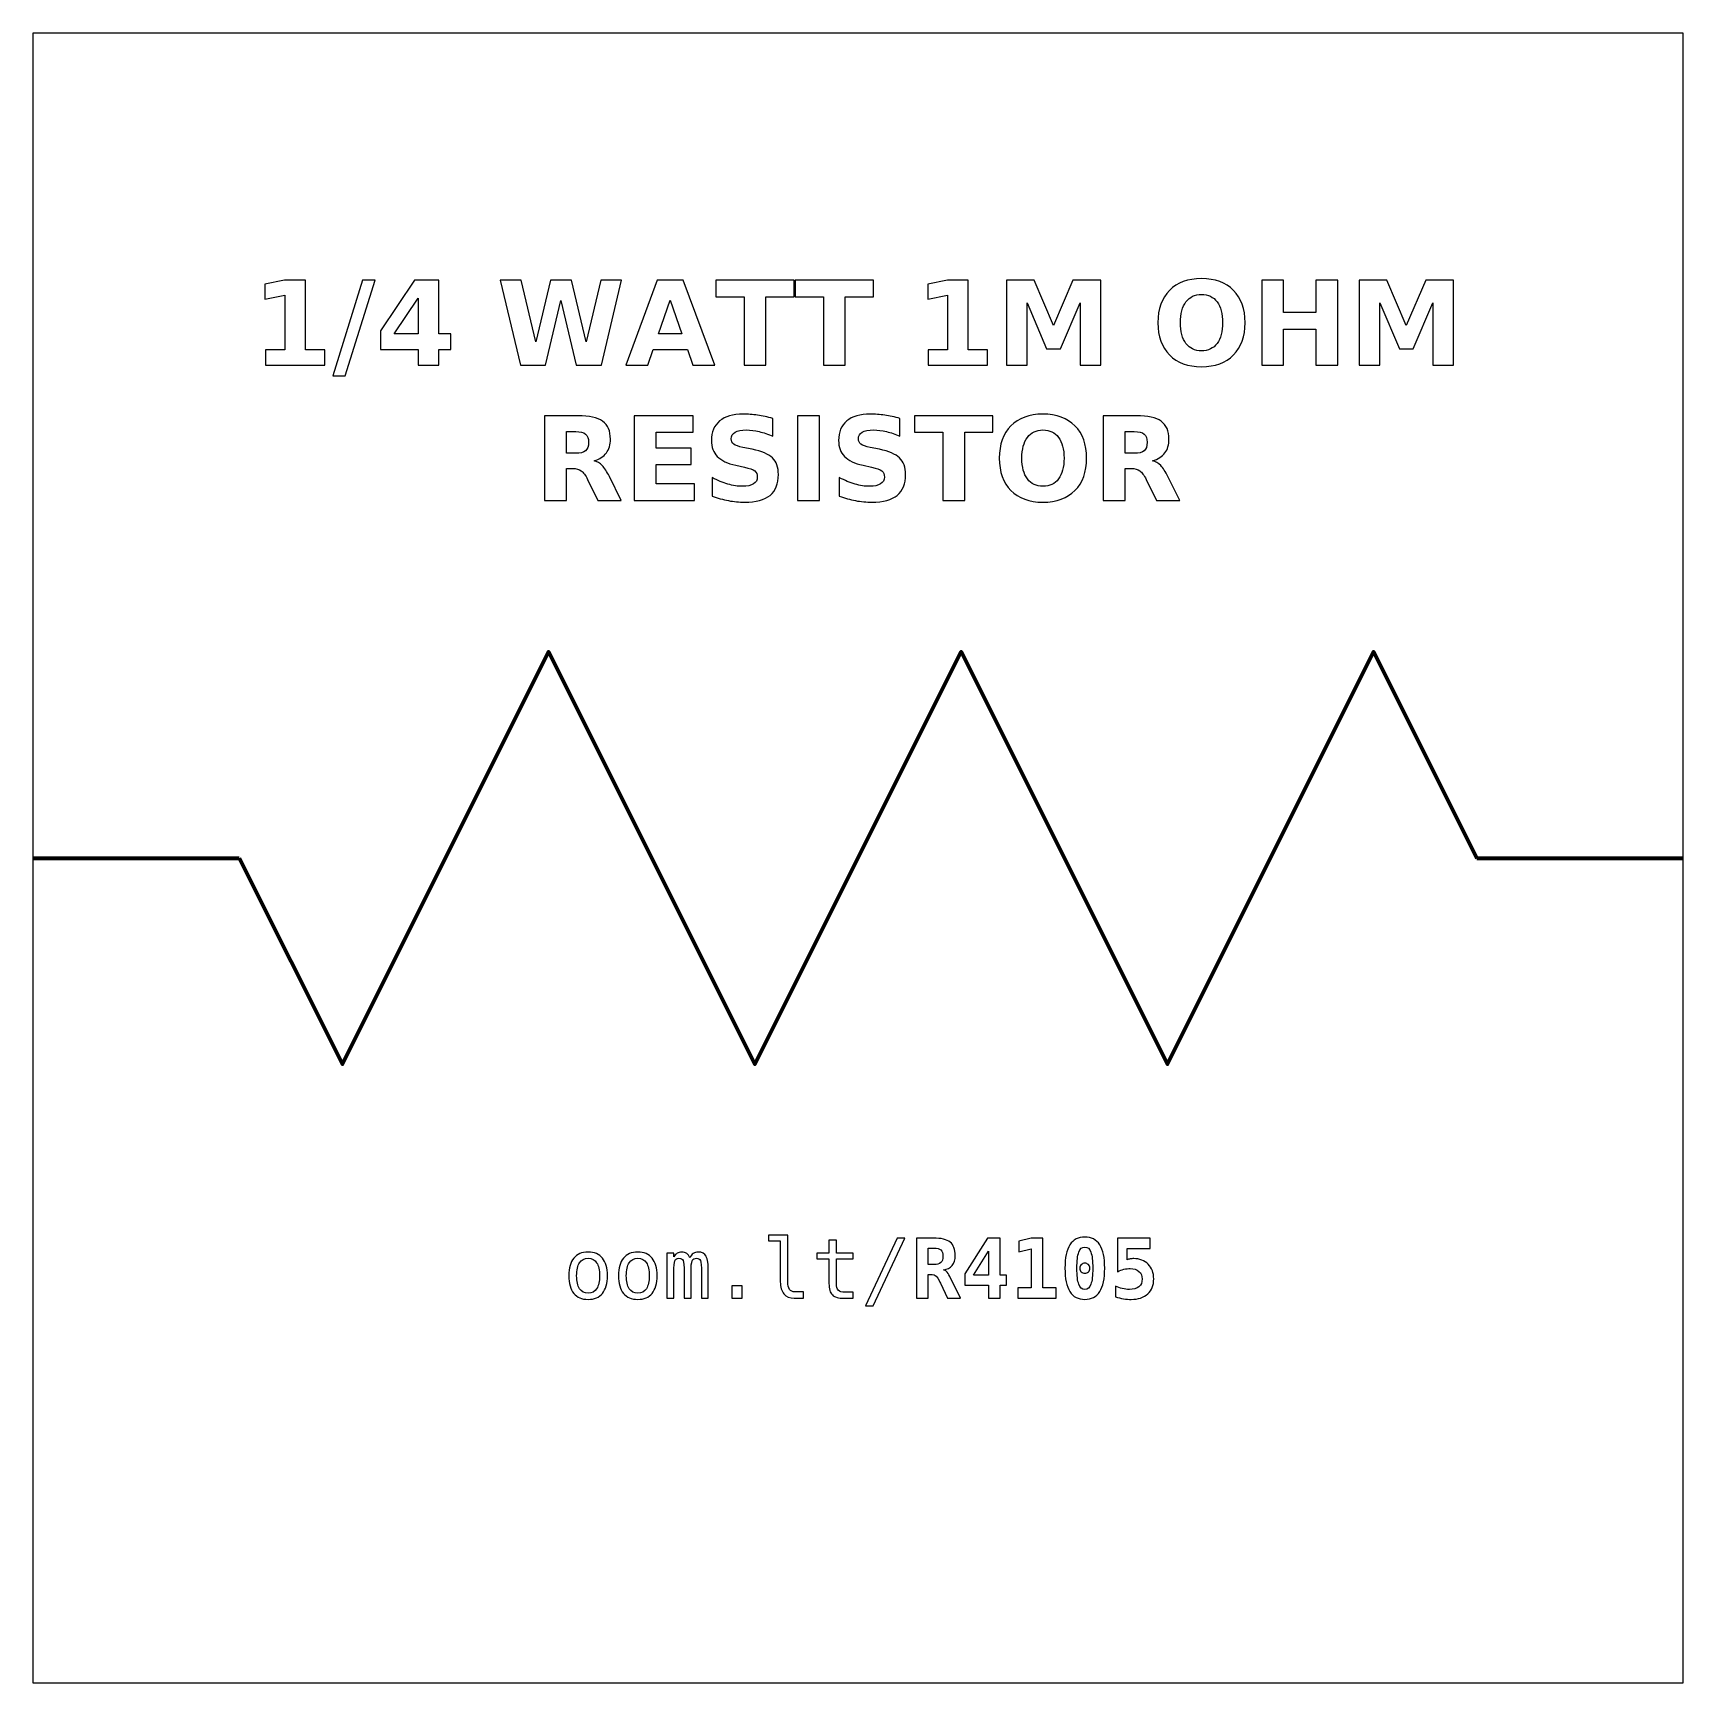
# Model space of a CAD drawing. Header units: centimetres. Extents: x -11.5 to -9.5, y -15.85 to -13.85.
import ezdxf

# ---------------------------------------------------------------- set-up
doc = ezdxf.new("R2010")
doc.units = ezdxf.units.CM
doc.header["$MEASUREMENT"] = 0
doc.layers.add('Layer 1', color=7, linetype='Continuous')

msp = doc.modelspace()

# ---------------------------------------------------------------- linework, layer by layer
at = {"layer": 'Layer 1', "color": 7}
msp.add_lwpolyline([(-11.5, -15.85), (-9.5, -15.85), (-9.5, -13.85), (-11.5, -13.85), (-11.5, -15.85)], close=True, dxfattribs=at)
at = {"layer": 'Layer 1', "color": 250}
for points, knots in [([(-11.21837, -14.23414), (-11.21837, -14.23414), (-11.19494, -14.23414), (-11.19494, -14.23414), (-11.19494, -14.23414), (-11.19494, -14.23414), (-11.19494, -14.16765), (-11.19494, -14.16765), (-11.19494, -14.16765), (-11.19494, -14.16765), (-11.21898, -14.17262), (-11.21898, -14.17262), (-11.21898, -14.17262), (-11.21898, -14.17262), (-11.21898, -14.15455), (-11.21898, -14.15455), (-11.21898, -14.15455), (-11.21898, -14.15455), (-11.19508, -14.14959), (-11.19508, -14.14959), (-11.19508, -14.14959), (-11.19508, -14.14959), (-11.16987, -14.14959), (-11.16987, -14.14959), (-11.16987, -14.14959), (-11.16987, -14.14959), (-11.16987, -14.23414), (-11.16987, -14.23414), (-11.16987, -14.23414), (-11.16987, -14.23414), (-11.14645, -14.23414), (-11.14645, -14.23414), (-11.14645, -14.23414), (-11.14645, -14.23414), (-11.14645, -14.25246), (-11.14645, -14.25246), (-11.14645, -14.25246), (-11.14645, -14.25246), (-11.21837, -14.25246), (-11.21837, -14.25246), (-11.21837, -14.25246), (-11.21837, -14.25246), (-11.21837, -14.23414), (-11.21837, -14.23414)], [0, 0, 0, 0, 0.0909091, 0.0909091, 0.0909091, 0.0909091, 0.1818182, 0.1818182, 0.1818182, 0.1818182, 0.2727273, 0.2727273, 0.2727273, 0.2727273, 0.3636364, 0.3636364, 0.3636364, 0.3636364, 0.4545455, 0.4545455, 0.4545455, 0.4545455, 0.5454545, 0.5454545, 0.5454545, 0.5454545, 0.6363636, 0.6363636, 0.6363636, 0.6363636, 0.7272727, 0.7272727, 0.7272727, 0.7272727, 0.8181818, 0.8181818, 0.8181818, 0.8181818, 0.9090909, 0.9090909, 0.9090909, 0.9090909, 1, 1, 1, 1]), ([(-11.10047, -14.14959), (-11.10047, -14.14959), (-11.08518, -14.14959), (-11.08518, -14.14959), (-11.08518, -14.14959), (-11.08518, -14.14959), (-11.12149, -14.26556), (-11.12149, -14.26556), (-11.12149, -14.26556), (-11.12149, -14.26556), (-11.13671, -14.26556), (-11.13671, -14.26556), (-11.13671, -14.26556), (-11.13671, -14.26556), (-11.10047, -14.14959), (-11.10047, -14.14959)], [0, 0, 0, 0, 0.25, 0.25, 0.25, 0.25, 0.5, 0.5, 0.5, 0.5, 0.75, 0.75, 0.75, 0.75, 1, 1, 1, 1]), ([(-11.03763, -14.14959), (-11.03763, -14.14959), (-11.00813, -14.14959), (-11.00813, -14.14959), (-11.00813, -14.14959), (-11.00813, -14.14959), (-11.00813, -14.2145), (-11.00813, -14.2145), (-11.00813, -14.2145), (-11.00813, -14.2145), (-10.99346, -14.2145), (-10.99346, -14.2145), (-10.99346, -14.2145), (-10.99346, -14.2145), (-10.99346, -14.23372), (-10.99346, -14.23372), (-10.99346, -14.23372), (-10.99346, -14.23372), (-11.00813, -14.23372), (-11.00813, -14.23372), (-11.00813, -14.23372), (-11.00813, -14.23372), (-11.00813, -14.25246), (-11.00813, -14.25246), (-11.00813, -14.25246), (-11.00813, -14.25246), (-11.0332, -14.25246), (-11.0332, -14.25246), (-11.0332, -14.25246), (-11.0332, -14.25246), (-11.0332, -14.23372), (-11.0332, -14.23372), (-11.0332, -14.23372), (-11.0332, -14.23372), (-11.07883, -14.23372), (-11.07883, -14.23372), (-11.07883, -14.23372), (-11.07883, -14.23372), (-11.07883, -14.21097), (-11.07883, -14.21097), (-11.07883, -14.21097), (-11.07883, -14.21097), (-11.03763, -14.14959), (-11.03763, -14.14959)], [0, 0, 0, 0, 0.0909091, 0.0909091, 0.0909091, 0.0909091, 0.1818182, 0.1818182, 0.1818182, 0.1818182, 0.2727273, 0.2727273, 0.2727273, 0.2727273, 0.3636364, 0.3636364, 0.3636364, 0.3636364, 0.4545455, 0.4545455, 0.4545455, 0.4545455, 0.5454545, 0.5454545, 0.5454545, 0.5454545, 0.6363636, 0.6363636, 0.6363636, 0.6363636, 0.7272727, 0.7272727, 0.7272727, 0.7272727, 0.8181818, 0.8181818, 0.8181818, 0.8181818, 0.9090909, 0.9090909, 0.9090909, 0.9090909, 1, 1, 1, 1]), ([(-10.93365, -14.14959), (-10.93365, -14.14959), (-10.90823, -14.14959), (-10.90823, -14.14959), (-10.90823, -14.14959), (-10.90823, -14.14959), (-10.89045, -14.22436), (-10.89045, -14.22436), (-10.89045, -14.22436), (-10.89045, -14.22436), (-10.87281, -14.14959), (-10.87281, -14.14959), (-10.87281, -14.14959), (-10.87281, -14.14959), (-10.84724, -14.14959), (-10.84724, -14.14959), (-10.84724, -14.14959), (-10.84724, -14.14959), (-10.82961, -14.22436), (-10.82961, -14.22436), (-10.82961, -14.22436), (-10.82961, -14.22436), (-10.81183, -14.14959), (-10.81183, -14.14959), (-10.81183, -14.14959), (-10.81183, -14.14959), (-10.78661, -14.14959), (-10.78661, -14.14959), (-10.78661, -14.14959), (-10.78661, -14.14959), (-10.81086, -14.25246), (-10.81086, -14.25246), (-10.81086, -14.25246), (-10.81086, -14.25246), (-10.84146, -14.25246), (-10.84146, -14.25246), (-10.84146, -14.25246), (-10.84146, -14.25246), (-10.86013, -14.17426), (-10.86013, -14.17426), (-10.86013, -14.17426), (-10.86013, -14.17426), (-10.87859, -14.25246), (-10.87859, -14.25246), (-10.87859, -14.25246), (-10.87859, -14.25246), (-10.90919, -14.25246), (-10.90919, -14.25246), (-10.90919, -14.25246), (-10.90919, -14.25246), (-10.93365, -14.14959), (-10.93365, -14.14959)], [0, 0, 0, 0, 0.0769231, 0.0769231, 0.0769231, 0.0769231, 0.1538462, 0.1538462, 0.1538462, 0.1538462, 0.2307692, 0.2307692, 0.2307692, 0.2307692, 0.3076923, 0.3076923, 0.3076923, 0.3076923, 0.3846154, 0.3846154, 0.3846154, 0.3846154, 0.4615385, 0.4615385, 0.4615385, 0.4615385, 0.5384615, 0.5384615, 0.5384615, 0.5384615, 0.6153846, 0.6153846, 0.6153846, 0.6153846, 0.6923077, 0.6923077, 0.6923077, 0.6923077, 0.7692308, 0.7692308, 0.7692308, 0.7692308, 0.8461538, 0.8461538, 0.8461538, 0.8461538, 0.9230769, 0.9230769, 0.9230769, 0.9230769, 1, 1, 1, 1]), ([(-10.70684, -14.23374), (-10.70684, -14.23374), (-10.74833, -14.23374), (-10.74833, -14.23374), (-10.74833, -14.23374), (-10.74833, -14.23374), (-10.75487, -14.25246), (-10.75487, -14.25246), (-10.75487, -14.25246), (-10.75487, -14.25246), (-10.78154, -14.25246), (-10.78154, -14.25246), (-10.78154, -14.25246), (-10.78154, -14.25246), (-10.74344, -14.14959), (-10.74344, -14.14959), (-10.74344, -14.14959), (-10.74344, -14.14959), (-10.71181, -14.14959), (-10.71181, -14.14959), (-10.71181, -14.14959), (-10.71181, -14.14959), (-10.67371, -14.25246), (-10.67371, -14.25246), (-10.67371, -14.25246), (-10.67371, -14.25246), (-10.70038, -14.25246), (-10.70038, -14.25246), (-10.70038, -14.25246), (-10.70038, -14.25246), (-10.70684, -14.23374), (-10.70684, -14.23374)], [0, 0, 0, 0, 0.125, 0.125, 0.125, 0.125, 0.25, 0.25, 0.25, 0.25, 0.375, 0.375, 0.375, 0.375, 0.5, 0.5, 0.5, 0.5, 0.625, 0.625, 0.625, 0.625, 0.75, 0.75, 0.75, 0.75, 0.875, 0.875, 0.875, 0.875, 1, 1, 1, 1]), ([(-10.67232, -14.14959), (-10.67232, -14.14959), (-10.57752, -14.14959), (-10.57752, -14.14959), (-10.57752, -14.14959), (-10.57752, -14.14959), (-10.57752, -14.16965), (-10.57752, -14.16965), (-10.57752, -14.16965), (-10.57752, -14.16965), (-10.61162, -14.16965), (-10.61162, -14.16965), (-10.61162, -14.16965), (-10.61162, -14.16965), (-10.61162, -14.25246), (-10.61162, -14.25246), (-10.61162, -14.25246), (-10.61162, -14.25246), (-10.63815, -14.25246), (-10.63815, -14.25246), (-10.63815, -14.25246), (-10.63815, -14.25246), (-10.63815, -14.16965), (-10.63815, -14.16965), (-10.63815, -14.16965), (-10.63815, -14.16965), (-10.67232, -14.16965), (-10.67232, -14.16965), (-10.67232, -14.16965), (-10.67232, -14.16965), (-10.67232, -14.14959), (-10.67232, -14.14959)], [0, 0, 0, 0, 0.125, 0.125, 0.125, 0.125, 0.25, 0.25, 0.25, 0.25, 0.375, 0.375, 0.375, 0.375, 0.5, 0.5, 0.5, 0.5, 0.625, 0.625, 0.625, 0.625, 0.75, 0.75, 0.75, 0.75, 0.875, 0.875, 0.875, 0.875, 1, 1, 1, 1]), ([(-10.57606, -14.14959), (-10.57606, -14.14959), (-10.48126, -14.14959), (-10.48126, -14.14959), (-10.48126, -14.14959), (-10.48126, -14.14959), (-10.48126, -14.16965), (-10.48126, -14.16965), (-10.48126, -14.16965), (-10.48126, -14.16965), (-10.51536, -14.16965), (-10.51536, -14.16965), (-10.51536, -14.16965), (-10.51536, -14.16965), (-10.51536, -14.25246), (-10.51536, -14.25246), (-10.51536, -14.25246), (-10.51536, -14.25246), (-10.54189, -14.25246), (-10.54189, -14.25246), (-10.54189, -14.25246), (-10.54189, -14.25246), (-10.54189, -14.16965), (-10.54189, -14.16965), (-10.54189, -14.16965), (-10.54189, -14.16965), (-10.57606, -14.16965), (-10.57606, -14.16965), (-10.57606, -14.16965), (-10.57606, -14.16965), (-10.57606, -14.14959), (-10.57606, -14.14959)], [0, 0, 0, 0, 0.125, 0.125, 0.125, 0.125, 0.25, 0.25, 0.25, 0.25, 0.375, 0.375, 0.375, 0.375, 0.5, 0.5, 0.5, 0.5, 0.625, 0.625, 0.625, 0.625, 0.75, 0.75, 0.75, 0.75, 0.875, 0.875, 0.875, 0.875, 1, 1, 1, 1]), ([(-10.41482, -14.23414), (-10.41482, -14.23414), (-10.39139, -14.23414), (-10.39139, -14.23414), (-10.39139, -14.23414), (-10.39139, -14.23414), (-10.39139, -14.16765), (-10.39139, -14.16765), (-10.39139, -14.16765), (-10.39139, -14.16765), (-10.41543, -14.17262), (-10.41543, -14.17262), (-10.41543, -14.17262), (-10.41543, -14.17262), (-10.41543, -14.15455), (-10.41543, -14.15455), (-10.41543, -14.15455), (-10.41543, -14.15455), (-10.39153, -14.14959), (-10.39153, -14.14959), (-10.39153, -14.14959), (-10.39153, -14.14959), (-10.36632, -14.14959), (-10.36632, -14.14959), (-10.36632, -14.14959), (-10.36632, -14.14959), (-10.36632, -14.23414), (-10.36632, -14.23414), (-10.36632, -14.23414), (-10.36632, -14.23414), (-10.3429, -14.23414), (-10.3429, -14.23414), (-10.3429, -14.23414), (-10.3429, -14.23414), (-10.3429, -14.25246), (-10.3429, -14.25246), (-10.3429, -14.25246), (-10.3429, -14.25246), (-10.41482, -14.25246), (-10.41482, -14.25246), (-10.41482, -14.25246), (-10.41482, -14.25246), (-10.41482, -14.23414), (-10.41482, -14.23414)], [0, 0, 0, 0, 0.0909091, 0.0909091, 0.0909091, 0.0909091, 0.1818182, 0.1818182, 0.1818182, 0.1818182, 0.2727273, 0.2727273, 0.2727273, 0.2727273, 0.3636364, 0.3636364, 0.3636364, 0.3636364, 0.4545455, 0.4545455, 0.4545455, 0.4545455, 0.5454545, 0.5454545, 0.5454545, 0.5454545, 0.6363636, 0.6363636, 0.6363636, 0.6363636, 0.7272727, 0.7272727, 0.7272727, 0.7272727, 0.8181818, 0.8181818, 0.8181818, 0.8181818, 0.9090909, 0.9090909, 0.9090909, 0.9090909, 1, 1, 1, 1]), ([(-10.3202, -14.14959), (-10.3202, -14.14959), (-10.28645, -14.14959), (-10.28645, -14.14959), (-10.28645, -14.14959), (-10.28645, -14.14959), (-10.263, -14.20465), (-10.263, -14.20465), (-10.263, -14.20465), (-10.263, -14.20465), (-10.23944, -14.14959), (-10.23944, -14.14959), (-10.23944, -14.14959), (-10.23944, -14.14959), (-10.20576, -14.14959), (-10.20576, -14.14959), (-10.20576, -14.14959), (-10.20576, -14.14959), (-10.20576, -14.25246), (-10.20576, -14.25246), (-10.20576, -14.25246), (-10.20576, -14.25246), (-10.23083, -14.25246), (-10.23083, -14.25246), (-10.23083, -14.25246), (-10.23083, -14.25246), (-10.23083, -14.17722), (-10.23083, -14.17722), (-10.23083, -14.17722), (-10.23083, -14.17722), (-10.25454, -14.23268), (-10.25454, -14.23268), (-10.25454, -14.23268), (-10.25454, -14.23268), (-10.27135, -14.23268), (-10.27135, -14.23268), (-10.27135, -14.23268), (-10.27135, -14.23268), (-10.29506, -14.17722), (-10.29506, -14.17722), (-10.29506, -14.17722), (-10.29506, -14.17722), (-10.29506, -14.25246), (-10.29506, -14.25246), (-10.29506, -14.25246), (-10.29506, -14.25246), (-10.3202, -14.25246), (-10.3202, -14.25246), (-10.3202, -14.25246), (-10.3202, -14.25246), (-10.3202, -14.14959), (-10.3202, -14.14959)], [0, 0, 0, 0, 0.0769231, 0.0769231, 0.0769231, 0.0769231, 0.1538462, 0.1538462, 0.1538462, 0.1538462, 0.2307692, 0.2307692, 0.2307692, 0.2307692, 0.3076923, 0.3076923, 0.3076923, 0.3076923, 0.3846154, 0.3846154, 0.3846154, 0.3846154, 0.4615385, 0.4615385, 0.4615385, 0.4615385, 0.5384615, 0.5384615, 0.5384615, 0.5384615, 0.6153846, 0.6153846, 0.6153846, 0.6153846, 0.6923077, 0.6923077, 0.6923077, 0.6923077, 0.7692308, 0.7692308, 0.7692308, 0.7692308, 0.8461538, 0.8461538, 0.8461538, 0.8461538, 0.9230769, 0.9230769, 0.9230769, 0.9230769, 1, 1, 1, 1]), ([(-10.08365, -14.14773), (-10.06712, -14.14773), (-10.05416, -14.15246), (-10.0448, -14.16194), (-10.0448, -14.16194), (-10.03542, -14.17139), (-10.03074, -14.18444), (-10.03074, -14.20112), (-10.03074, -14.20112), (-10.03074, -14.21775), (-10.03542, -14.2308), (-10.0448, -14.24025), (-10.0448, -14.24025), (-10.05416, -14.24973), (-10.06712, -14.25446), (-10.08365, -14.25446), (-10.08365, -14.25446), (-10.10014, -14.25446), (-10.11307, -14.24973), (-10.12248, -14.24025), (-10.12248, -14.24025), (-10.13186, -14.2308), (-10.13657, -14.21775), (-10.13657, -14.20112), (-10.13657, -14.20112), (-10.13657, -14.18444), (-10.13186, -14.17139), (-10.12248, -14.16194), (-10.12248, -14.16194), (-10.11307, -14.15246), (-10.10014, -14.14773), (-10.08365, -14.14773)], [0, 0, 0, 0, 0.125, 0.125, 0.125, 0.125, 0.25, 0.25, 0.25, 0.25, 0.375, 0.375, 0.375, 0.375, 0.5, 0.5, 0.5, 0.5, 0.625, 0.625, 0.625, 0.625, 0.75, 0.75, 0.75, 0.75, 0.875, 0.875, 0.875, 0.875, 1, 1, 1, 1]), ([(-10.01067, -14.14959), (-10.01067, -14.14959), (-9.98414, -14.14959), (-9.98414, -14.14959), (-9.98414, -14.14959), (-9.98414, -14.14959), (-9.98414, -14.1888), (-9.98414, -14.1888), (-9.98414, -14.1888), (-9.98414, -14.1888), (-9.94501, -14.1888), (-9.94501, -14.1888), (-9.94501, -14.1888), (-9.94501, -14.1888), (-9.94501, -14.14959), (-9.94501, -14.14959), (-9.94501, -14.14959), (-9.94501, -14.14959), (-9.91848, -14.14959), (-9.91848, -14.14959), (-9.91848, -14.14959), (-9.91848, -14.14959), (-9.91848, -14.25246), (-9.91848, -14.25246), (-9.91848, -14.25246), (-9.91848, -14.25246), (-9.94501, -14.25246), (-9.94501, -14.25246), (-9.94501, -14.25246), (-9.94501, -14.25246), (-9.94501, -14.20886), (-9.94501, -14.20886), (-9.94501, -14.20886), (-9.94501, -14.20886), (-9.98414, -14.20886), (-9.98414, -14.20886), (-9.98414, -14.20886), (-9.98414, -14.20886), (-9.98414, -14.25246), (-9.98414, -14.25246), (-9.98414, -14.25246), (-9.98414, -14.25246), (-10.01067, -14.25246), (-10.01067, -14.25246), (-10.01067, -14.25246), (-10.01067, -14.25246), (-10.01067, -14.14959), (-10.01067, -14.14959)], [0, 0, 0, 0, 0.0833333, 0.0833333, 0.0833333, 0.0833333, 0.1666667, 0.1666667, 0.1666667, 0.1666667, 0.25, 0.25, 0.25, 0.25, 0.3333333, 0.3333333, 0.3333333, 0.3333333, 0.4166667, 0.4166667, 0.4166667, 0.4166667, 0.5, 0.5, 0.5, 0.5, 0.5833333, 0.5833333, 0.5833333, 0.5833333, 0.6666667, 0.6666667, 0.6666667, 0.6666667, 0.75, 0.75, 0.75, 0.75, 0.8333333, 0.8333333, 0.8333333, 0.8333333, 0.9166667, 0.9166667, 0.9166667, 0.9166667, 1, 1, 1, 1]), ([(-9.89258, -14.14959), (-9.89258, -14.14959), (-9.85883, -14.14959), (-9.85883, -14.14959), (-9.85883, -14.14959), (-9.85883, -14.14959), (-9.83538, -14.20465), (-9.83538, -14.20465), (-9.83538, -14.20465), (-9.83538, -14.20465), (-9.81182, -14.14959), (-9.81182, -14.14959), (-9.81182, -14.14959), (-9.81182, -14.14959), (-9.77814, -14.14959), (-9.77814, -14.14959), (-9.77814, -14.14959), (-9.77814, -14.14959), (-9.77814, -14.25246), (-9.77814, -14.25246), (-9.77814, -14.25246), (-9.77814, -14.25246), (-9.80321, -14.25246), (-9.80321, -14.25246), (-9.80321, -14.25246), (-9.80321, -14.25246), (-9.80321, -14.17722), (-9.80321, -14.17722), (-9.80321, -14.17722), (-9.80321, -14.17722), (-9.82692, -14.23268), (-9.82692, -14.23268), (-9.82692, -14.23268), (-9.82692, -14.23268), (-9.84373, -14.23268), (-9.84373, -14.23268), (-9.84373, -14.23268), (-9.84373, -14.23268), (-9.86744, -14.17722), (-9.86744, -14.17722), (-9.86744, -14.17722), (-9.86744, -14.17722), (-9.86744, -14.25246), (-9.86744, -14.25246), (-9.86744, -14.25246), (-9.86744, -14.25246), (-9.89258, -14.25246), (-9.89258, -14.25246), (-9.89258, -14.25246), (-9.89258, -14.25246), (-9.89258, -14.14959), (-9.89258, -14.14959)], [0, 0, 0, 0, 0.0769231, 0.0769231, 0.0769231, 0.0769231, 0.1538462, 0.1538462, 0.1538462, 0.1538462, 0.2307692, 0.2307692, 0.2307692, 0.2307692, 0.3076923, 0.3076923, 0.3076923, 0.3076923, 0.3846154, 0.3846154, 0.3846154, 0.3846154, 0.4615385, 0.4615385, 0.4615385, 0.4615385, 0.5384615, 0.5384615, 0.5384615, 0.5384615, 0.6153846, 0.6153846, 0.6153846, 0.6153846, 0.6923077, 0.6923077, 0.6923077, 0.6923077, 0.7692308, 0.7692308, 0.7692308, 0.7692308, 0.8461538, 0.8461538, 0.8461538, 0.8461538, 0.9230769, 0.9230769, 0.9230769, 0.9230769, 1, 1, 1, 1]), ([(-11.0332, -14.17144), (-11.0332, -14.17144), (-11.0623, -14.2145), (-11.0623, -14.2145), (-11.0623, -14.2145), (-11.0623, -14.2145), (-11.0332, -14.2145), (-11.0332, -14.2145), (-11.0332, -14.2145), (-11.0332, -14.2145), (-11.0332, -14.17144), (-11.0332, -14.17144)], [0, 0, 0, 0, 0.3333333, 0.3333333, 0.3333333, 0.3333333, 0.6666667, 0.6666667, 0.6666667, 0.6666667, 1, 1, 1, 1]), ([(-10.74172, -14.21464), (-10.74172, -14.21464), (-10.71352, -14.21464), (-10.71352, -14.21464), (-10.71352, -14.21464), (-10.71352, -14.21464), (-10.72759, -14.17372), (-10.72759, -14.17372), (-10.72759, -14.17372), (-10.72759, -14.17372), (-10.74172, -14.21464), (-10.74172, -14.21464)], [0, 0, 0, 0, 0.3333333, 0.3333333, 0.3333333, 0.3333333, 0.6666667, 0.6666667, 0.6666667, 0.6666667, 1, 1, 1, 1]), ([(-10.08365, -14.16695), (-10.09174, -14.16695), (-10.098, -14.16993), (-10.10247, -14.17591), (-10.10247, -14.17591), (-10.10691, -14.18188), (-10.10915, -14.19028), (-10.10915, -14.20112), (-10.10915, -14.20112), (-10.10915, -14.21194), (-10.10691, -14.22031), (-10.10247, -14.22628), (-10.10247, -14.22628), (-10.098, -14.23226), (-10.09174, -14.23524), (-10.08365, -14.23524), (-10.08365, -14.23524), (-10.07551, -14.23524), (-10.06924, -14.23226), (-10.06477, -14.22628), (-10.06477, -14.22628), (-10.06032, -14.22031), (-10.05809, -14.21194), (-10.05809, -14.20112), (-10.05809, -14.20112), (-10.05809, -14.19028), (-10.06032, -14.18188), (-10.06477, -14.17591), (-10.06477, -14.17591), (-10.06924, -14.16993), (-10.07551, -14.16695), (-10.08365, -14.16695)], [0, 0, 0, 0, 0.125, 0.125, 0.125, 0.125, 0.25, 0.25, 0.25, 0.25, 0.375, 0.375, 0.375, 0.375, 0.5, 0.5, 0.5, 0.5, 0.625, 0.625, 0.625, 0.625, 0.75, 0.75, 0.75, 0.75, 0.875, 0.875, 0.875, 0.875, 1, 1, 1, 1]), ([(-10.85334, -14.37779), (-10.85334, -14.37779), (-10.85334, -14.41671), (-10.85334, -14.41671), (-10.85334, -14.41671), (-10.85334, -14.41671), (-10.87987, -14.41671), (-10.87987, -14.41671), (-10.87987, -14.41671), (-10.87987, -14.41671), (-10.87987, -14.31384), (-10.87987, -14.31384), (-10.87987, -14.31384), (-10.87987, -14.31384), (-10.83935, -14.31384), (-10.83935, -14.31384), (-10.83935, -14.31384), (-10.8258, -14.31384), (-10.81585, -14.31612), (-10.80955, -14.32066), (-10.80955, -14.32066), (-10.80323, -14.3252), (-10.80007, -14.3324), (-10.80007, -14.34223), (-10.80007, -14.34223), (-10.80007, -14.34902), (-10.80172, -14.35462), (-10.80499, -14.35897), (-10.80499, -14.35897), (-10.80828, -14.36335), (-10.81324, -14.36657), (-10.81985, -14.36862), (-10.81985, -14.36862), (-10.81623, -14.36946), (-10.81296, -14.37132), (-10.81009, -14.37424), (-10.81009, -14.37424), (-10.80722, -14.37715), (-10.80433, -14.38157), (-10.80139, -14.3875), (-10.80139, -14.3875), (-10.80139, -14.3875), (-10.78697, -14.41671), (-10.78697, -14.41671), (-10.78697, -14.41671), (-10.78697, -14.41671), (-10.81524, -14.41671), (-10.81524, -14.41671), (-10.81524, -14.41671), (-10.81524, -14.41671), (-10.82778, -14.39115), (-10.82778, -14.39115), (-10.82778, -14.39115), (-10.83029, -14.38602), (-10.83286, -14.38249), (-10.83547, -14.38061), (-10.83547, -14.38061), (-10.83806, -14.37873), (-10.84151, -14.37779), (-10.84584, -14.37779), (-10.84584, -14.37779), (-10.84584, -14.37779), (-10.85334, -14.37779), (-10.85334, -14.37779)], [0, 0, 0, 0, 0.0625, 0.0625, 0.0625, 0.0625, 0.125, 0.125, 0.125, 0.125, 0.1875, 0.1875, 0.1875, 0.1875, 0.25, 0.25, 0.25, 0.25, 0.3125, 0.3125, 0.3125, 0.3125, 0.375, 0.375, 0.375, 0.375, 0.4375, 0.4375, 0.4375, 0.4375, 0.5, 0.5, 0.5, 0.5, 0.5625, 0.5625, 0.5625, 0.5625, 0.625, 0.625, 0.625, 0.625, 0.6875, 0.6875, 0.6875, 0.6875, 0.75, 0.75, 0.75, 0.75, 0.8125, 0.8125, 0.8125, 0.8125, 0.875, 0.875, 0.875, 0.875, 0.9375, 0.9375, 0.9375, 0.9375, 1, 1, 1, 1]), ([(-10.77122, -14.31384), (-10.77122, -14.31384), (-10.69963, -14.31384), (-10.69963, -14.31384), (-10.69963, -14.31384), (-10.69963, -14.31384), (-10.69963, -14.3339), (-10.69963, -14.3339), (-10.69963, -14.3339), (-10.69963, -14.3339), (-10.74469, -14.3339), (-10.74469, -14.3339), (-10.74469, -14.3339), (-10.74469, -14.3339), (-10.74469, -14.35305), (-10.74469, -14.35305), (-10.74469, -14.35305), (-10.74469, -14.35305), (-10.70234, -14.35305), (-10.70234, -14.35305), (-10.70234, -14.35305), (-10.70234, -14.35305), (-10.70234, -14.37311), (-10.70234, -14.37311), (-10.70234, -14.37311), (-10.70234, -14.37311), (-10.74469, -14.37311), (-10.74469, -14.37311), (-10.74469, -14.37311), (-10.74469, -14.37311), (-10.74469, -14.39665), (-10.74469, -14.39665), (-10.74469, -14.39665), (-10.74469, -14.39665), (-10.69813, -14.39665), (-10.69813, -14.39665), (-10.69813, -14.39665), (-10.69813, -14.39665), (-10.69813, -14.41671), (-10.69813, -14.41671), (-10.69813, -14.41671), (-10.69813, -14.41671), (-10.77122, -14.41671), (-10.77122, -14.41671), (-10.77122, -14.41671), (-10.77122, -14.41671), (-10.77122, -14.31384), (-10.77122, -14.31384)], [0, 0, 0, 0, 0.0833333, 0.0833333, 0.0833333, 0.0833333, 0.1666667, 0.1666667, 0.1666667, 0.1666667, 0.25, 0.25, 0.25, 0.25, 0.3333333, 0.3333333, 0.3333333, 0.3333333, 0.4166667, 0.4166667, 0.4166667, 0.4166667, 0.5, 0.5, 0.5, 0.5, 0.5833333, 0.5833333, 0.5833333, 0.5833333, 0.6666667, 0.6666667, 0.6666667, 0.6666667, 0.75, 0.75, 0.75, 0.75, 0.8333333, 0.8333333, 0.8333333, 0.8333333, 0.9166667, 0.9166667, 0.9166667, 0.9166667, 1, 1, 1, 1]), ([(-10.60323, -14.31709), (-10.60323, -14.31709), (-10.60323, -14.33884), (-10.60323, -14.33884), (-10.60323, -14.33884), (-10.60888, -14.33632), (-10.6144, -14.33442), (-10.61976, -14.33313), (-10.61976, -14.33313), (-10.62515, -14.33183), (-10.63023, -14.3312), (-10.635, -14.3312), (-10.635, -14.3312), (-10.64133, -14.3312), (-10.64603, -14.33207), (-10.64907, -14.33381), (-10.64907, -14.33381), (-10.6521, -14.33557), (-10.65361, -14.33828), (-10.65361, -14.34195), (-10.65361, -14.34195), (-10.65361, -14.3447), (-10.6526, -14.34686), (-10.65055, -14.34839), (-10.65055, -14.34839), (-10.6485, -14.34992), (-10.64479, -14.35126), (-10.6394, -14.35236), (-10.6394, -14.35236), (-10.6394, -14.35236), (-10.62811, -14.35462), (-10.62811, -14.35462), (-10.62811, -14.35462), (-10.61666, -14.35693), (-10.60855, -14.36041), (-10.60373, -14.36511), (-10.60373, -14.36511), (-10.5989, -14.36979), (-10.59648, -14.37645), (-10.59648, -14.38508), (-10.59648, -14.38508), (-10.59648, -14.39644), (-10.59984, -14.40488), (-10.60657, -14.41041), (-10.60657, -14.41041), (-10.6133, -14.41593), (-10.62357, -14.41871), (-10.6374, -14.41871), (-10.6374, -14.41871), (-10.64394, -14.41871), (-10.65048, -14.4181), (-10.65704, -14.41685), (-10.65704, -14.41685), (-10.6636, -14.4156), (-10.67019, -14.41377), (-10.67675, -14.41135), (-10.67675, -14.41135), (-10.67675, -14.41135), (-10.67675, -14.38896), (-10.67675, -14.38896), (-10.67675, -14.38896), (-10.67019, -14.39244), (-10.66384, -14.39507), (-10.6577, -14.39684), (-10.6577, -14.39684), (-10.65156, -14.3986), (-10.64566, -14.39949), (-10.63997, -14.39949), (-10.63997, -14.39949), (-10.63418, -14.39949), (-10.62974, -14.39853), (-10.62666, -14.3966), (-10.62666, -14.3966), (-10.62357, -14.39467), (-10.62205, -14.39192), (-10.62205, -14.38832), (-10.62205, -14.38832), (-10.62205, -14.38512), (-10.62308, -14.38263), (-10.62517, -14.38089), (-10.62517, -14.38089), (-10.62727, -14.37915), (-10.63143, -14.37758), (-10.63769, -14.37621), (-10.63769, -14.37621), (-10.63769, -14.37621), (-10.64796, -14.37393), (-10.64796, -14.37393), (-10.64796, -14.37393), (-10.65824, -14.37172), (-10.66577, -14.36822), (-10.67052, -14.36339), (-10.67052, -14.36339), (-10.67527, -14.35857), (-10.67764, -14.35206), (-10.67764, -14.3439), (-10.67764, -14.3439), (-10.67764, -14.33364), (-10.67433, -14.32576), (-10.66772, -14.32026), (-10.66772, -14.32026), (-10.66111, -14.31473), (-10.65161, -14.31198), (-10.63919, -14.31198), (-10.63919, -14.31198), (-10.63355, -14.31198), (-10.62774, -14.31241), (-10.62176, -14.31325), (-10.62176, -14.31325), (-10.61579, -14.3141), (-10.60961, -14.31537), (-10.60323, -14.31709)], [0, 0, 0, 0, 0.0357143, 0.0357143, 0.0357143, 0.0357143, 0.0714286, 0.0714286, 0.0714286, 0.0714286, 0.1071429, 0.1071429, 0.1071429, 0.1071429, 0.1428571, 0.1428571, 0.1428571, 0.1428571, 0.1785714, 0.1785714, 0.1785714, 0.1785714, 0.2142857, 0.2142857, 0.2142857, 0.2142857, 0.25, 0.25, 0.25, 0.25, 0.2857143, 0.2857143, 0.2857143, 0.2857143, 0.3214286, 0.3214286, 0.3214286, 0.3214286, 0.3571429, 0.3571429, 0.3571429, 0.3571429, 0.3928571, 0.3928571, 0.3928571, 0.3928571, 0.4285714, 0.4285714, 0.4285714, 0.4285714, 0.4642857, 0.4642857, 0.4642857, 0.4642857, 0.5, 0.5, 0.5, 0.5, 0.5357143, 0.5357143, 0.5357143, 0.5357143, 0.5714286, 0.5714286, 0.5714286, 0.5714286, 0.6071429, 0.6071429, 0.6071429, 0.6071429, 0.6428571, 0.6428571, 0.6428571, 0.6428571, 0.6785714, 0.6785714, 0.6785714, 0.6785714, 0.7142857, 0.7142857, 0.7142857, 0.7142857, 0.75, 0.75, 0.75, 0.75, 0.7857143, 0.7857143, 0.7857143, 0.7857143, 0.8214286, 0.8214286, 0.8214286, 0.8214286, 0.8571429, 0.8571429, 0.8571429, 0.8571429, 0.8928571, 0.8928571, 0.8928571, 0.8928571, 0.9285714, 0.9285714, 0.9285714, 0.9285714, 0.9642857, 0.9642857, 0.9642857, 0.9642857, 1, 1, 1, 1]), ([(-10.5732, -14.31384), (-10.5732, -14.31384), (-10.54667, -14.31384), (-10.54667, -14.31384), (-10.54667, -14.31384), (-10.54667, -14.31384), (-10.54667, -14.41671), (-10.54667, -14.41671), (-10.54667, -14.41671), (-10.54667, -14.41671), (-10.5732, -14.41671), (-10.5732, -14.41671), (-10.5732, -14.41671), (-10.5732, -14.41671), (-10.5732, -14.31384), (-10.5732, -14.31384)], [0, 0, 0, 0, 0.25, 0.25, 0.25, 0.25, 0.5, 0.5, 0.5, 0.5, 0.75, 0.75, 0.75, 0.75, 1, 1, 1, 1]), ([(-10.44912, -14.31709), (-10.44912, -14.31709), (-10.44912, -14.33884), (-10.44912, -14.33884), (-10.44912, -14.33884), (-10.45477, -14.33632), (-10.46029, -14.33442), (-10.46565, -14.33313), (-10.46565, -14.33313), (-10.47104, -14.33183), (-10.47612, -14.3312), (-10.48089, -14.3312), (-10.48089, -14.3312), (-10.48722, -14.3312), (-10.49192, -14.33207), (-10.49496, -14.33381), (-10.49496, -14.33381), (-10.49799, -14.33557), (-10.4995, -14.33828), (-10.4995, -14.34195), (-10.4995, -14.34195), (-10.4995, -14.3447), (-10.49849, -14.34686), (-10.49644, -14.34839), (-10.49644, -14.34839), (-10.49439, -14.34992), (-10.49068, -14.35126), (-10.48529, -14.35236), (-10.48529, -14.35236), (-10.48529, -14.35236), (-10.474, -14.35462), (-10.474, -14.35462), (-10.474, -14.35462), (-10.46255, -14.35693), (-10.45444, -14.36041), (-10.44962, -14.36511), (-10.44962, -14.36511), (-10.44479, -14.36979), (-10.44237, -14.37645), (-10.44237, -14.38508), (-10.44237, -14.38508), (-10.44237, -14.39644), (-10.44573, -14.40488), (-10.45246, -14.41041), (-10.45246, -14.41041), (-10.45919, -14.41593), (-10.46946, -14.41871), (-10.48329, -14.41871), (-10.48329, -14.41871), (-10.48983, -14.41871), (-10.49637, -14.4181), (-10.50293, -14.41685), (-10.50293, -14.41685), (-10.50949, -14.4156), (-10.51608, -14.41377), (-10.52264, -14.41135), (-10.52264, -14.41135), (-10.52264, -14.41135), (-10.52264, -14.38896), (-10.52264, -14.38896), (-10.52264, -14.38896), (-10.51608, -14.39244), (-10.50973, -14.39507), (-10.50359, -14.39684), (-10.50359, -14.39684), (-10.49745, -14.3986), (-10.49155, -14.39949), (-10.48586, -14.39949), (-10.48586, -14.39949), (-10.48007, -14.39949), (-10.47563, -14.39853), (-10.47255, -14.3966), (-10.47255, -14.3966), (-10.46946, -14.39467), (-10.46794, -14.39192), (-10.46794, -14.38832), (-10.46794, -14.38832), (-10.46794, -14.38512), (-10.46897, -14.38263), (-10.47106, -14.38089), (-10.47106, -14.38089), (-10.47316, -14.37915), (-10.47732, -14.37758), (-10.48358, -14.37621), (-10.48358, -14.37621), (-10.48358, -14.37621), (-10.49385, -14.37393), (-10.49385, -14.37393), (-10.49385, -14.37393), (-10.50413, -14.37172), (-10.51166, -14.36822), (-10.51641, -14.36339), (-10.51641, -14.36339), (-10.52116, -14.35857), (-10.52353, -14.35206), (-10.52353, -14.3439), (-10.52353, -14.3439), (-10.52353, -14.33364), (-10.52022, -14.32576), (-10.51361, -14.32026), (-10.51361, -14.32026), (-10.507, -14.31473), (-10.4975, -14.31198), (-10.48508, -14.31198), (-10.48508, -14.31198), (-10.47944, -14.31198), (-10.47363, -14.31241), (-10.46765, -14.31325), (-10.46765, -14.31325), (-10.46168, -14.3141), (-10.4555, -14.31537), (-10.44912, -14.31709)], [0, 0, 0, 0, 0.0357143, 0.0357143, 0.0357143, 0.0357143, 0.0714286, 0.0714286, 0.0714286, 0.0714286, 0.1071429, 0.1071429, 0.1071429, 0.1071429, 0.1428571, 0.1428571, 0.1428571, 0.1428571, 0.1785714, 0.1785714, 0.1785714, 0.1785714, 0.2142857, 0.2142857, 0.2142857, 0.2142857, 0.25, 0.25, 0.25, 0.25, 0.2857143, 0.2857143, 0.2857143, 0.2857143, 0.3214286, 0.3214286, 0.3214286, 0.3214286, 0.3571429, 0.3571429, 0.3571429, 0.3571429, 0.3928571, 0.3928571, 0.3928571, 0.3928571, 0.4285714, 0.4285714, 0.4285714, 0.4285714, 0.4642857, 0.4642857, 0.4642857, 0.4642857, 0.5, 0.5, 0.5, 0.5, 0.5357143, 0.5357143, 0.5357143, 0.5357143, 0.5714286, 0.5714286, 0.5714286, 0.5714286, 0.6071429, 0.6071429, 0.6071429, 0.6071429, 0.6428571, 0.6428571, 0.6428571, 0.6428571, 0.6785714, 0.6785714, 0.6785714, 0.6785714, 0.7142857, 0.7142857, 0.7142857, 0.7142857, 0.75, 0.75, 0.75, 0.75, 0.7857143, 0.7857143, 0.7857143, 0.7857143, 0.8214286, 0.8214286, 0.8214286, 0.8214286, 0.8571429, 0.8571429, 0.8571429, 0.8571429, 0.8928571, 0.8928571, 0.8928571, 0.8928571, 0.9285714, 0.9285714, 0.9285714, 0.9285714, 0.9642857, 0.9642857, 0.9642857, 0.9642857, 1, 1, 1, 1]), ([(-10.43137, -14.31384), (-10.43137, -14.31384), (-10.33657, -14.31384), (-10.33657, -14.31384), (-10.33657, -14.31384), (-10.33657, -14.31384), (-10.33657, -14.3339), (-10.33657, -14.3339), (-10.33657, -14.3339), (-10.33657, -14.3339), (-10.37067, -14.3339), (-10.37067, -14.3339), (-10.37067, -14.3339), (-10.37067, -14.3339), (-10.37067, -14.41671), (-10.37067, -14.41671), (-10.37067, -14.41671), (-10.37067, -14.41671), (-10.3972, -14.41671), (-10.3972, -14.41671), (-10.3972, -14.41671), (-10.3972, -14.41671), (-10.3972, -14.3339), (-10.3972, -14.3339), (-10.3972, -14.3339), (-10.3972, -14.3339), (-10.43137, -14.3339), (-10.43137, -14.3339), (-10.43137, -14.3339), (-10.43137, -14.3339), (-10.43137, -14.31384), (-10.43137, -14.31384)], [0, 0, 0, 0, 0.125, 0.125, 0.125, 0.125, 0.25, 0.25, 0.25, 0.25, 0.375, 0.375, 0.375, 0.375, 0.5, 0.5, 0.5, 0.5, 0.625, 0.625, 0.625, 0.625, 0.75, 0.75, 0.75, 0.75, 0.875, 0.875, 0.875, 0.875, 1, 1, 1, 1]), ([(-10.27584, -14.31198), (-10.25931, -14.31198), (-10.24635, -14.31671), (-10.23699, -14.32619), (-10.23699, -14.32619), (-10.22761, -14.33564), (-10.22293, -14.34869), (-10.22293, -14.36537), (-10.22293, -14.36537), (-10.22293, -14.382), (-10.22761, -14.39505), (-10.23699, -14.4045), (-10.23699, -14.4045), (-10.24635, -14.41398), (-10.25931, -14.41871), (-10.27584, -14.41871), (-10.27584, -14.41871), (-10.29233, -14.41871), (-10.30526, -14.41398), (-10.31467, -14.4045), (-10.31467, -14.4045), (-10.32405, -14.39505), (-10.32876, -14.382), (-10.32876, -14.36537), (-10.32876, -14.36537), (-10.32876, -14.34869), (-10.32405, -14.33564), (-10.31467, -14.32619), (-10.31467, -14.32619), (-10.30526, -14.31671), (-10.29233, -14.31198), (-10.27584, -14.31198)], [0, 0, 0, 0, 0.125, 0.125, 0.125, 0.125, 0.25, 0.25, 0.25, 0.25, 0.375, 0.375, 0.375, 0.375, 0.5, 0.5, 0.5, 0.5, 0.625, 0.625, 0.625, 0.625, 0.75, 0.75, 0.75, 0.75, 0.875, 0.875, 0.875, 0.875, 1, 1, 1, 1]), ([(-10.17633, -14.37779), (-10.17633, -14.37779), (-10.17633, -14.41671), (-10.17633, -14.41671), (-10.17633, -14.41671), (-10.17633, -14.41671), (-10.20286, -14.41671), (-10.20286, -14.41671), (-10.20286, -14.41671), (-10.20286, -14.41671), (-10.20286, -14.31384), (-10.20286, -14.31384), (-10.20286, -14.31384), (-10.20286, -14.31384), (-10.16234, -14.31384), (-10.16234, -14.31384), (-10.16234, -14.31384), (-10.14879, -14.31384), (-10.13884, -14.31612), (-10.13254, -14.32066), (-10.13254, -14.32066), (-10.12622, -14.3252), (-10.12306, -14.3324), (-10.12306, -14.34223), (-10.12306, -14.34223), (-10.12306, -14.34902), (-10.12471, -14.35462), (-10.12798, -14.35897), (-10.12798, -14.35897), (-10.13127, -14.36335), (-10.13623, -14.36657), (-10.14284, -14.36862), (-10.14284, -14.36862), (-10.13922, -14.36946), (-10.13595, -14.37132), (-10.13308, -14.37424), (-10.13308, -14.37424), (-10.13021, -14.37715), (-10.12732, -14.38157), (-10.12438, -14.3875), (-10.12438, -14.3875), (-10.12438, -14.3875), (-10.10996, -14.41671), (-10.10996, -14.41671), (-10.10996, -14.41671), (-10.10996, -14.41671), (-10.13823, -14.41671), (-10.13823, -14.41671), (-10.13823, -14.41671), (-10.13823, -14.41671), (-10.15077, -14.39115), (-10.15077, -14.39115), (-10.15077, -14.39115), (-10.15328, -14.38602), (-10.15585, -14.38249), (-10.15846, -14.38061), (-10.15846, -14.38061), (-10.16105, -14.37873), (-10.1645, -14.37779), (-10.16883, -14.37779), (-10.16883, -14.37779), (-10.16883, -14.37779), (-10.17633, -14.37779), (-10.17633, -14.37779)], [0, 0, 0, 0, 0.0625, 0.0625, 0.0625, 0.0625, 0.125, 0.125, 0.125, 0.125, 0.1875, 0.1875, 0.1875, 0.1875, 0.25, 0.25, 0.25, 0.25, 0.3125, 0.3125, 0.3125, 0.3125, 0.375, 0.375, 0.375, 0.375, 0.4375, 0.4375, 0.4375, 0.4375, 0.5, 0.5, 0.5, 0.5, 0.5625, 0.5625, 0.5625, 0.5625, 0.625, 0.625, 0.625, 0.625, 0.6875, 0.6875, 0.6875, 0.6875, 0.75, 0.75, 0.75, 0.75, 0.8125, 0.8125, 0.8125, 0.8125, 0.875, 0.875, 0.875, 0.875, 0.9375, 0.9375, 0.9375, 0.9375, 1, 1, 1, 1]), ([(-10.84217, -14.35947), (-10.83662, -14.35947), (-10.83262, -14.35843), (-10.83022, -14.35636), (-10.83022, -14.35636), (-10.8278, -14.35429), (-10.8266, -14.35088), (-10.8266, -14.34615), (-10.8266, -14.34615), (-10.8266, -14.34147), (-10.8278, -14.33811), (-10.83022, -14.33609), (-10.83022, -14.33609), (-10.83262, -14.33407), (-10.83662, -14.33306), (-10.84217, -14.33306), (-10.84217, -14.33306), (-10.84217, -14.33306), (-10.85334, -14.33306), (-10.85334, -14.33306), (-10.85334, -14.33306), (-10.85334, -14.33306), (-10.85334, -14.35947), (-10.85334, -14.35947), (-10.85334, -14.35947), (-10.85334, -14.35947), (-10.84217, -14.35947), (-10.84217, -14.35947)], [0, 0, 0, 0, 0.1428571, 0.1428571, 0.1428571, 0.1428571, 0.2857143, 0.2857143, 0.2857143, 0.2857143, 0.4285714, 0.4285714, 0.4285714, 0.4285714, 0.5714286, 0.5714286, 0.5714286, 0.5714286, 0.7142857, 0.7142857, 0.7142857, 0.7142857, 0.8571429, 0.8571429, 0.8571429, 0.8571429, 1, 1, 1, 1]), ([(-10.27584, -14.3312), (-10.28393, -14.3312), (-10.29019, -14.33418), (-10.29466, -14.34016), (-10.29466, -14.34016), (-10.2991, -14.34613), (-10.30134, -14.35453), (-10.30134, -14.36537), (-10.30134, -14.36537), (-10.30134, -14.37619), (-10.2991, -14.38456), (-10.29466, -14.39053), (-10.29466, -14.39053), (-10.29019, -14.39651), (-10.28393, -14.39949), (-10.27584, -14.39949), (-10.27584, -14.39949), (-10.2677, -14.39949), (-10.26143, -14.39651), (-10.25696, -14.39053), (-10.25696, -14.39053), (-10.25251, -14.38456), (-10.25028, -14.37619), (-10.25028, -14.36537), (-10.25028, -14.36537), (-10.25028, -14.35453), (-10.25251, -14.34613), (-10.25696, -14.34016), (-10.25696, -14.34016), (-10.26143, -14.33418), (-10.2677, -14.3312), (-10.27584, -14.3312)], [0, 0, 0, 0, 0.125, 0.125, 0.125, 0.125, 0.25, 0.25, 0.25, 0.25, 0.375, 0.375, 0.375, 0.375, 0.5, 0.5, 0.5, 0.5, 0.625, 0.625, 0.625, 0.625, 0.75, 0.75, 0.75, 0.75, 0.875, 0.875, 0.875, 0.875, 1, 1, 1, 1]), ([(-10.16516, -14.35947), (-10.15961, -14.35947), (-10.15561, -14.35843), (-10.15321, -14.35636), (-10.15321, -14.35636), (-10.15079, -14.35429), (-10.14959, -14.35088), (-10.14959, -14.34615), (-10.14959, -14.34615), (-10.14959, -14.34147), (-10.15079, -14.33811), (-10.15321, -14.33609), (-10.15321, -14.33609), (-10.15561, -14.33407), (-10.15961, -14.33306), (-10.16516, -14.33306), (-10.16516, -14.33306), (-10.16516, -14.33306), (-10.17633, -14.33306), (-10.17633, -14.33306), (-10.17633, -14.33306), (-10.17633, -14.33306), (-10.17633, -14.35947), (-10.17633, -14.35947), (-10.17633, -14.35947), (-10.17633, -14.35947), (-10.16516, -14.35947), (-10.16516, -14.35947)], [0, 0, 0, 0, 0.1428571, 0.1428571, 0.1428571, 0.1428571, 0.2857143, 0.2857143, 0.2857143, 0.2857143, 0.4285714, 0.4285714, 0.4285714, 0.4285714, 0.5714286, 0.5714286, 0.5714286, 0.5714286, 0.7142857, 0.7142857, 0.7142857, 0.7142857, 0.8571429, 0.8571429, 0.8571429, 0.8571429, 1, 1, 1, 1]), ([(-10.58522, -15.3638), (-10.58522, -15.36784), (-10.58448, -15.37087), (-10.583, -15.37292), (-10.583, -15.37292), (-10.58152, -15.37497), (-10.57933, -15.376), (-10.57643, -15.376), (-10.57643, -15.376), (-10.57643, -15.376), (-10.56593, -15.376), (-10.56593, -15.376), (-10.56593, -15.376), (-10.56593, -15.376), (-10.56593, -15.38362), (-10.56593, -15.38362), (-10.56593, -15.38362), (-10.56593, -15.38362), (-10.5773, -15.38362), (-10.5773, -15.38362), (-10.5773, -15.38362), (-10.58268, -15.38362), (-10.58683, -15.38189), (-10.58978, -15.37844), (-10.58978, -15.37844), (-10.59273, -15.37499), (-10.5942, -15.3701), (-10.5942, -15.3638), (-10.5942, -15.3638), (-10.5942, -15.3638), (-10.5942, -15.31413), (-10.5942, -15.31413), (-10.5942, -15.31413), (-10.5942, -15.31413), (-10.6086, -15.31413), (-10.6086, -15.31413), (-10.6086, -15.31413), (-10.6086, -15.31413), (-10.6086, -15.3071), (-10.6086, -15.3071), (-10.6086, -15.3071), (-10.6086, -15.3071), (-10.58522, -15.3071), (-10.58522, -15.3071), (-10.58522, -15.3071), (-10.58522, -15.3071), (-10.58522, -15.3638), (-10.58522, -15.3638)], [0, 0, 0, 0, 0.0833333, 0.0833333, 0.0833333, 0.0833333, 0.1666667, 0.1666667, 0.1666667, 0.1666667, 0.25, 0.25, 0.25, 0.25, 0.3333333, 0.3333333, 0.3333333, 0.3333333, 0.4166667, 0.4166667, 0.4166667, 0.4166667, 0.5, 0.5, 0.5, 0.5, 0.5833333, 0.5833333, 0.5833333, 0.5833333, 0.6666667, 0.6666667, 0.6666667, 0.6666667, 0.75, 0.75, 0.75, 0.75, 0.8333333, 0.8333333, 0.8333333, 0.8333333, 0.9166667, 0.9166667, 0.9166667, 0.9166667, 1, 1, 1, 1]), ([(-10.52622, -15.3134), (-10.52622, -15.3134), (-10.52622, -15.32893), (-10.52622, -15.32893), (-10.52622, -15.32893), (-10.52622, -15.32893), (-10.5058, -15.32893), (-10.5058, -15.32893), (-10.5058, -15.32893), (-10.5058, -15.32893), (-10.5058, -15.33592), (-10.5058, -15.33592), (-10.5058, -15.33592), (-10.5058, -15.33592), (-10.52622, -15.33592), (-10.52622, -15.33592), (-10.52622, -15.33592), (-10.52622, -15.33592), (-10.52622, -15.3656), (-10.52622, -15.3656), (-10.52622, -15.3656), (-10.52622, -15.36964), (-10.52546, -15.37245), (-10.52392, -15.37404), (-10.52392, -15.37404), (-10.52239, -15.37564), (-10.51972, -15.37644), (-10.51592, -15.37644), (-10.51592, -15.37644), (-10.51592, -15.37644), (-10.5058, -15.37644), (-10.5058, -15.37644), (-10.5058, -15.37644), (-10.5058, -15.37644), (-10.5058, -15.38362), (-10.5058, -15.38362), (-10.5058, -15.38362), (-10.5058, -15.38362), (-10.51679, -15.38362), (-10.51679, -15.38362), (-10.51679, -15.38362), (-10.52354, -15.38362), (-10.52829, -15.38227), (-10.53106, -15.37957), (-10.53106, -15.37957), (-10.53382, -15.37687), (-10.53521, -15.3722), (-10.53521, -15.3656), (-10.53521, -15.3656), (-10.53521, -15.3656), (-10.53521, -15.33592), (-10.53521, -15.33592), (-10.53521, -15.33592), (-10.53521, -15.33592), (-10.54981, -15.33592), (-10.54981, -15.33592), (-10.54981, -15.33592), (-10.54981, -15.33592), (-10.54981, -15.32893), (-10.54981, -15.32893), (-10.54981, -15.32893), (-10.54981, -15.32893), (-10.53521, -15.32893), (-10.53521, -15.32893), (-10.53521, -15.32893), (-10.53521, -15.32893), (-10.53521, -15.3134), (-10.53521, -15.3134), (-10.53521, -15.3134), (-10.53521, -15.3134), (-10.52622, -15.3134), (-10.52622, -15.3134)], [0, 0, 0, 0, 0.0555556, 0.0555556, 0.0555556, 0.0555556, 0.1111111, 0.1111111, 0.1111111, 0.1111111, 0.1666667, 0.1666667, 0.1666667, 0.1666667, 0.2222222, 0.2222222, 0.2222222, 0.2222222, 0.2777778, 0.2777778, 0.2777778, 0.2777778, 0.3333333, 0.3333333, 0.3333333, 0.3333333, 0.3888889, 0.3888889, 0.3888889, 0.3888889, 0.4444444, 0.4444444, 0.4444444, 0.4444444, 0.5, 0.5, 0.5, 0.5, 0.5555556, 0.5555556, 0.5555556, 0.5555556, 0.6111111, 0.6111111, 0.6111111, 0.6111111, 0.6666667, 0.6666667, 0.6666667, 0.6666667, 0.7222222, 0.7222222, 0.7222222, 0.7222222, 0.7777778, 0.7777778, 0.7777778, 0.7777778, 0.8333333, 0.8333333, 0.8333333, 0.8333333, 0.8888889, 0.8888889, 0.8888889, 0.8888889, 0.9444444, 0.9444444, 0.9444444, 0.9444444, 1, 1, 1, 1]), ([(-10.45258, -15.31071), (-10.45258, -15.31071), (-10.44329, -15.31071), (-10.44329, -15.31071), (-10.44329, -15.31071), (-10.44329, -15.31071), (-10.48168, -15.3929), (-10.48168, -15.3929), (-10.48168, -15.3929), (-10.48168, -15.3929), (-10.49102, -15.3929), (-10.49102, -15.3929), (-10.49102, -15.3929), (-10.49102, -15.3929), (-10.45258, -15.31071), (-10.45258, -15.31071)], [0, 0, 0, 0, 0.25, 0.25, 0.25, 0.25, 0.5, 0.5, 0.5, 0.5, 0.75, 0.75, 0.75, 0.75, 1, 1, 1, 1]), ([(-10.39639, -15.3492), (-10.39495, -15.34948), (-10.3937, -15.35017), (-10.39265, -15.35123), (-10.39265, -15.35123), (-10.39159, -15.35228), (-10.3903, -15.35435), (-10.38877, -15.3574), (-10.38877, -15.3574), (-10.38877, -15.3574), (-10.37557, -15.38362), (-10.37557, -15.38362), (-10.37557, -15.38362), (-10.37557, -15.38362), (-10.3914, -15.38362), (-10.3914, -15.38362), (-10.3914, -15.38362), (-10.3914, -15.38362), (-10.40019, -15.36522), (-10.40019, -15.36522), (-10.40019, -15.36522), (-10.40045, -15.3647), (-10.4008, -15.36398), (-10.40122, -15.36307), (-10.40122, -15.36307), (-10.40379, -15.35757), (-10.40682, -15.35482), (-10.4103, -15.35482), (-10.4103, -15.35482), (-10.4103, -15.35482), (-10.41489, -15.35482), (-10.41489, -15.35482), (-10.41489, -15.35482), (-10.41489, -15.35482), (-10.41489, -15.38362), (-10.41489, -15.38362), (-10.41489, -15.38362), (-10.41489, -15.38362), (-10.42929, -15.38362), (-10.42929, -15.38362), (-10.42929, -15.38362), (-10.42929, -15.38362), (-10.42929, -15.31071), (-10.42929, -15.31071), (-10.42929, -15.31071), (-10.42929, -15.31071), (-10.40849, -15.31071), (-10.40849, -15.31071), (-10.40849, -15.31071), (-10.39912, -15.31071), (-10.39239, -15.31238), (-10.3883, -15.3157), (-10.3883, -15.3157), (-10.38422, -15.31901), (-10.38217, -15.32441), (-10.38217, -15.33191), (-10.38217, -15.33191), (-10.38217, -15.33692), (-10.38338, -15.34092), (-10.38584, -15.34388), (-10.38584, -15.34388), (-10.38827, -15.34683), (-10.39179, -15.34862), (-10.39639, -15.3492)], [0, 0, 0, 0, 0.0625, 0.0625, 0.0625, 0.0625, 0.125, 0.125, 0.125, 0.125, 0.1875, 0.1875, 0.1875, 0.1875, 0.25, 0.25, 0.25, 0.25, 0.3125, 0.3125, 0.3125, 0.3125, 0.375, 0.375, 0.375, 0.375, 0.4375, 0.4375, 0.4375, 0.4375, 0.5, 0.5, 0.5, 0.5, 0.5625, 0.5625, 0.5625, 0.5625, 0.625, 0.625, 0.625, 0.625, 0.6875, 0.6875, 0.6875, 0.6875, 0.75, 0.75, 0.75, 0.75, 0.8125, 0.8125, 0.8125, 0.8125, 0.875, 0.875, 0.875, 0.875, 0.9375, 0.9375, 0.9375, 0.9375, 1, 1, 1, 1]), ([(-10.34294, -15.31071), (-10.34294, -15.31071), (-10.32786, -15.31071), (-10.32786, -15.31071), (-10.32786, -15.31071), (-10.32786, -15.31071), (-10.32786, -15.35553), (-10.32786, -15.35553), (-10.32786, -15.35553), (-10.32786, -15.35553), (-10.31986, -15.35553), (-10.31986, -15.35553), (-10.31986, -15.35553), (-10.31986, -15.35553), (-10.31986, -15.36789), (-10.31986, -15.36789), (-10.31986, -15.36789), (-10.31986, -15.36789), (-10.32786, -15.36789), (-10.32786, -15.36789), (-10.32786, -15.36789), (-10.32786, -15.36789), (-10.32786, -15.38362), (-10.32786, -15.38362), (-10.32786, -15.38362), (-10.32786, -15.38362), (-10.34168, -15.38362), (-10.34168, -15.38362), (-10.34168, -15.38362), (-10.34168, -15.38362), (-10.34168, -15.36789), (-10.34168, -15.36789), (-10.34168, -15.36789), (-10.34168, -15.36789), (-10.3706, -15.36789), (-10.3706, -15.36789), (-10.3706, -15.36789), (-10.3706, -15.36789), (-10.3706, -15.35392), (-10.3706, -15.35392), (-10.3706, -15.35392), (-10.3706, -15.35392), (-10.34294, -15.31071), (-10.34294, -15.31071)], [0, 0, 0, 0, 0.0909091, 0.0909091, 0.0909091, 0.0909091, 0.1818182, 0.1818182, 0.1818182, 0.1818182, 0.2727273, 0.2727273, 0.2727273, 0.2727273, 0.3636364, 0.3636364, 0.3636364, 0.3636364, 0.4545455, 0.4545455, 0.4545455, 0.4545455, 0.5454545, 0.5454545, 0.5454545, 0.5454545, 0.6363636, 0.6363636, 0.6363636, 0.6363636, 0.7272727, 0.7272727, 0.7272727, 0.7272727, 0.8181818, 0.8181818, 0.8181818, 0.8181818, 0.9090909, 0.9090909, 0.9090909, 0.9090909, 1, 1, 1, 1]), ([(-10.30619, -15.37092), (-10.30619, -15.37092), (-10.29007, -15.37092), (-10.29007, -15.37092), (-10.29007, -15.37092), (-10.29007, -15.37092), (-10.29007, -15.3236), (-10.29007, -15.3236), (-10.29007, -15.3236), (-10.29007, -15.3236), (-10.30505, -15.32731), (-10.30505, -15.32731), (-10.30505, -15.32731), (-10.30505, -15.32731), (-10.30505, -15.31433), (-10.30505, -15.31433), (-10.30505, -15.31433), (-10.30505, -15.31433), (-10.28997, -15.31071), (-10.28997, -15.31071), (-10.28997, -15.31071), (-10.28997, -15.31071), (-10.27605, -15.31071), (-10.27605, -15.31071), (-10.27605, -15.31071), (-10.27605, -15.31071), (-10.27605, -15.37092), (-10.27605, -15.37092), (-10.27605, -15.37092), (-10.27605, -15.37092), (-10.25993, -15.37092), (-10.25993, -15.37092), (-10.25993, -15.37092), (-10.25993, -15.37092), (-10.25993, -15.38362), (-10.25993, -15.38362), (-10.25993, -15.38362), (-10.25993, -15.38362), (-10.30619, -15.38362), (-10.30619, -15.38362), (-10.30619, -15.38362), (-10.30619, -15.38362), (-10.30619, -15.37092), (-10.30619, -15.37092)], [0, 0, 0, 0, 0.0909091, 0.0909091, 0.0909091, 0.0909091, 0.1818182, 0.1818182, 0.1818182, 0.1818182, 0.2727273, 0.2727273, 0.2727273, 0.2727273, 0.3636364, 0.3636364, 0.3636364, 0.3636364, 0.4545455, 0.4545455, 0.4545455, 0.4545455, 0.5454545, 0.5454545, 0.5454545, 0.5454545, 0.6363636, 0.6363636, 0.6363636, 0.6363636, 0.7272727, 0.7272727, 0.7272727, 0.7272727, 0.8181818, 0.8181818, 0.8181818, 0.8181818, 0.9090909, 0.9090909, 0.9090909, 0.9090909, 1, 1, 1, 1]), ([(-10.24916, -15.34723), (-10.24916, -15.33462), (-10.24716, -15.32515), (-10.24316, -15.31885), (-10.24316, -15.31885), (-10.23914, -15.31255), (-10.23312, -15.3094), (-10.22507, -15.3094), (-10.22507, -15.3094), (-10.21701, -15.3094), (-10.21097, -15.31253), (-10.20696, -15.31881), (-10.20696, -15.31881), (-10.20295, -15.3251), (-10.20095, -15.33458), (-10.20095, -15.34723), (-10.20095, -15.34723), (-10.20095, -15.35987), (-10.20295, -15.36934), (-10.20696, -15.37562), (-10.20696, -15.37562), (-10.21097, -15.3819), (-10.21701, -15.38504), (-10.22507, -15.38504), (-10.22507, -15.38504), (-10.23312, -15.38504), (-10.23914, -15.38189), (-10.24316, -15.37559), (-10.24316, -15.37559), (-10.24716, -15.36929), (-10.24916, -15.35983), (-10.24916, -15.34723)], [0, 0, 0, 0, 0.125, 0.125, 0.125, 0.125, 0.25, 0.25, 0.25, 0.25, 0.375, 0.375, 0.375, 0.375, 0.5, 0.5, 0.5, 0.5, 0.625, 0.625, 0.625, 0.625, 0.75, 0.75, 0.75, 0.75, 0.875, 0.875, 0.875, 0.875, 1, 1, 1, 1]), ([(-10.18553, -15.31071), (-10.18553, -15.31071), (-10.14593, -15.31071), (-10.14593, -15.31071), (-10.14593, -15.31071), (-10.14593, -15.31071), (-10.14593, -15.32341), (-10.14593, -15.32341), (-10.14593, -15.32341), (-10.14593, -15.32341), (-10.17386, -15.32341), (-10.17386, -15.32341), (-10.17386, -15.32341), (-10.17386, -15.32341), (-10.17386, -15.33693), (-10.17386, -15.33693), (-10.17386, -15.33693), (-10.1727, -15.33648), (-10.17143, -15.33615), (-10.1701, -15.33593), (-10.1701, -15.33593), (-10.16876, -15.33572), (-10.16735, -15.33562), (-10.16585, -15.33562), (-10.16585, -15.33562), (-10.15863, -15.33562), (-10.15276, -15.3379), (-10.14826, -15.34245), (-10.14826, -15.34245), (-10.14378, -15.34702), (-10.14153, -15.35293), (-10.14153, -15.36023), (-10.14153, -15.36023), (-10.14153, -15.36789), (-10.14396, -15.37392), (-10.14883, -15.37837), (-10.14883, -15.37837), (-10.1537, -15.38282), (-10.16033, -15.38504), (-10.16873, -15.38504), (-10.16873, -15.38504), (-10.17185, -15.38504), (-10.17501, -15.38477), (-10.1782, -15.38425), (-10.1782, -15.38425), (-10.18138, -15.38374), (-10.18465, -15.38295), (-10.18797, -15.3819), (-10.18797, -15.3819), (-10.18797, -15.3819), (-10.18797, -15.36892), (-10.18797, -15.36892), (-10.18797, -15.36892), (-10.18527, -15.37025), (-10.18248, -15.37125), (-10.17965, -15.37192), (-10.17965, -15.37192), (-10.1768, -15.37259), (-10.17393, -15.37292), (-10.17106, -15.37292), (-10.17106, -15.37292), (-10.166, -15.37292), (-10.16213, -15.37184), (-10.1595, -15.36967), (-10.1595, -15.36967), (-10.15686, -15.3675), (-10.15555, -15.36437), (-10.15555, -15.36023), (-10.15555, -15.36023), (-10.15555, -15.35642), (-10.15686, -15.35337), (-10.15948, -15.35107), (-10.15948, -15.35107), (-10.1621, -15.34878), (-10.1656, -15.34763), (-10.16995, -15.34763), (-10.16995, -15.34763), (-10.17253, -15.34763), (-10.1751, -15.34795), (-10.1777, -15.34858), (-10.1777, -15.34858), (-10.18028, -15.34922), (-10.1829, -15.35018), (-10.18553, -15.35145), (-10.18553, -15.35145), (-10.18553, -15.35145), (-10.18553, -15.31071), (-10.18553, -15.31071)], [0, 0, 0, 0, 0.0454545, 0.0454545, 0.0454545, 0.0454545, 0.0909091, 0.0909091, 0.0909091, 0.0909091, 0.1363636, 0.1363636, 0.1363636, 0.1363636, 0.1818182, 0.1818182, 0.1818182, 0.1818182, 0.2272727, 0.2272727, 0.2272727, 0.2272727, 0.2727273, 0.2727273, 0.2727273, 0.2727273, 0.3181818, 0.3181818, 0.3181818, 0.3181818, 0.3636364, 0.3636364, 0.3636364, 0.3636364, 0.4090909, 0.4090909, 0.4090909, 0.4090909, 0.4545455, 0.4545455, 0.4545455, 0.4545455, 0.5, 0.5, 0.5, 0.5, 0.5454545, 0.5454545, 0.5454545, 0.5454545, 0.5909091, 0.5909091, 0.5909091, 0.5909091, 0.6363636, 0.6363636, 0.6363636, 0.6363636, 0.6818182, 0.6818182, 0.6818182, 0.6818182, 0.7272727, 0.7272727, 0.7272727, 0.7272727, 0.7727273, 0.7727273, 0.7727273, 0.7727273, 0.8181818, 0.8181818, 0.8181818, 0.8181818, 0.8636364, 0.8636364, 0.8636364, 0.8636364, 0.9090909, 0.9090909, 0.9090909, 0.9090909, 0.9545455, 0.9545455, 0.9545455, 0.9545455, 1, 1, 1, 1]), ([(-10.82717, -15.32761), (-10.81959, -15.32761), (-10.81379, -15.33006), (-10.80977, -15.33498), (-10.80977, -15.33498), (-10.80575, -15.3399), (-10.80374, -15.34702), (-10.80374, -15.35632), (-10.80374, -15.35632), (-10.80374, -15.36567), (-10.80574, -15.37279), (-10.80974, -15.37769), (-10.80974, -15.37769), (-10.81376, -15.38259), (-10.81956, -15.38504), (-10.82717, -15.38504), (-10.82717, -15.38504), (-10.83477, -15.38504), (-10.84056, -15.38259), (-10.84458, -15.37769), (-10.84458, -15.37769), (-10.84858, -15.37279), (-10.85058, -15.36567), (-10.85058, -15.35632), (-10.85058, -15.35632), (-10.85058, -15.34702), (-10.84858, -15.3399), (-10.84458, -15.33498), (-10.84458, -15.33498), (-10.84056, -15.33006), (-10.83477, -15.32761), (-10.82717, -15.32761)], [0, 0, 0, 0, 0.125, 0.125, 0.125, 0.125, 0.25, 0.25, 0.25, 0.25, 0.375, 0.375, 0.375, 0.375, 0.5, 0.5, 0.5, 0.5, 0.625, 0.625, 0.625, 0.625, 0.75, 0.75, 0.75, 0.75, 0.875, 0.875, 0.875, 0.875, 1, 1, 1, 1]), ([(-10.82717, -15.33523), (-10.83174, -15.33523), (-10.83519, -15.337), (-10.83754, -15.34055), (-10.83754, -15.34055), (-10.83989, -15.3441), (-10.84106, -15.34937), (-10.84106, -15.35632), (-10.84106, -15.35632), (-10.84106, -15.36325), (-10.83989, -15.3685), (-10.83754, -15.37207), (-10.83754, -15.37207), (-10.83519, -15.37564), (-10.83174, -15.37742), (-10.82717, -15.37742), (-10.82717, -15.37742), (-10.82259, -15.37742), (-10.81912, -15.37564), (-10.81677, -15.37207), (-10.81677, -15.37207), (-10.81442, -15.3685), (-10.81326, -15.36325), (-10.81326, -15.35632), (-10.81326, -15.35632), (-10.81326, -15.34937), (-10.81442, -15.3441), (-10.81677, -15.34055), (-10.81677, -15.34055), (-10.81912, -15.337), (-10.82259, -15.33523), (-10.82717, -15.33523)], [0, 0, 0, 0, 0.125, 0.125, 0.125, 0.125, 0.25, 0.25, 0.25, 0.25, 0.375, 0.375, 0.375, 0.375, 0.5, 0.5, 0.5, 0.5, 0.625, 0.625, 0.625, 0.625, 0.75, 0.75, 0.75, 0.75, 0.875, 0.875, 0.875, 0.875, 1, 1, 1, 1]), ([(-10.76696, -15.32761), (-10.75938, -15.32761), (-10.75358, -15.33006), (-10.74956, -15.33498), (-10.74956, -15.33498), (-10.74554, -15.3399), (-10.74353, -15.34702), (-10.74353, -15.35632), (-10.74353, -15.35632), (-10.74353, -15.36567), (-10.74553, -15.37279), (-10.74953, -15.37769), (-10.74953, -15.37769), (-10.75355, -15.38259), (-10.75935, -15.38504), (-10.76696, -15.38504), (-10.76696, -15.38504), (-10.77456, -15.38504), (-10.78035, -15.38259), (-10.78437, -15.37769), (-10.78437, -15.37769), (-10.78837, -15.37279), (-10.79037, -15.36567), (-10.79037, -15.35632), (-10.79037, -15.35632), (-10.79037, -15.34702), (-10.78837, -15.3399), (-10.78437, -15.33498), (-10.78437, -15.33498), (-10.78035, -15.33006), (-10.77456, -15.32761), (-10.76696, -15.32761)], [0, 0, 0, 0, 0.125, 0.125, 0.125, 0.125, 0.25, 0.25, 0.25, 0.25, 0.375, 0.375, 0.375, 0.375, 0.5, 0.5, 0.5, 0.5, 0.625, 0.625, 0.625, 0.625, 0.75, 0.75, 0.75, 0.75, 0.875, 0.875, 0.875, 0.875, 1, 1, 1, 1]), ([(-10.76696, -15.33523), (-10.77153, -15.33523), (-10.77498, -15.337), (-10.77733, -15.34055), (-10.77733, -15.34055), (-10.77968, -15.3441), (-10.78085, -15.34937), (-10.78085, -15.35632), (-10.78085, -15.35632), (-10.78085, -15.36325), (-10.77968, -15.3685), (-10.77733, -15.37207), (-10.77733, -15.37207), (-10.77498, -15.37564), (-10.77153, -15.37742), (-10.76696, -15.37742), (-10.76696, -15.37742), (-10.76238, -15.37742), (-10.75891, -15.37564), (-10.75656, -15.37207), (-10.75656, -15.37207), (-10.75421, -15.3685), (-10.75305, -15.36325), (-10.75305, -15.35632), (-10.75305, -15.35632), (-10.75305, -15.34937), (-10.75421, -15.3441), (-10.75656, -15.34055), (-10.75656, -15.34055), (-10.75891, -15.337), (-10.76238, -15.33523), (-10.76696, -15.33523)], [0, 0, 0, 0, 0.125, 0.125, 0.125, 0.125, 0.25, 0.25, 0.25, 0.25, 0.375, 0.375, 0.375, 0.375, 0.5, 0.5, 0.5, 0.5, 0.625, 0.625, 0.625, 0.625, 0.75, 0.75, 0.75, 0.75, 0.875, 0.875, 0.875, 0.875, 1, 1, 1, 1]), ([(-10.70384, -15.3345), (-10.70274, -15.33215), (-10.70132, -15.33041), (-10.6996, -15.3293), (-10.6996, -15.3293), (-10.6979, -15.32818), (-10.69584, -15.32761), (-10.69344, -15.32761), (-10.69344, -15.32761), (-10.68904, -15.32761), (-10.68593, -15.32931), (-10.68413, -15.33271), (-10.68413, -15.33271), (-10.68232, -15.33612), (-10.68142, -15.34252), (-10.68142, -15.35193), (-10.68142, -15.35193), (-10.68142, -15.35193), (-10.68142, -15.38362), (-10.68142, -15.38362), (-10.68142, -15.38362), (-10.68142, -15.38362), (-10.68962, -15.38362), (-10.68962, -15.38362), (-10.68962, -15.38362), (-10.68962, -15.38362), (-10.68962, -15.35232), (-10.68962, -15.35232), (-10.68962, -15.35232), (-10.68962, -15.3446), (-10.69005, -15.33982), (-10.69092, -15.33793), (-10.69092, -15.33793), (-10.69177, -15.33607), (-10.69335, -15.33513), (-10.69564, -15.33513), (-10.69564, -15.33513), (-10.69824, -15.33513), (-10.70002, -15.33613), (-10.70099, -15.33813), (-10.70099, -15.33813), (-10.70194, -15.34013), (-10.70242, -15.34487), (-10.70242, -15.35232), (-10.70242, -15.35232), (-10.70242, -15.35232), (-10.70242, -15.38362), (-10.70242, -15.38362), (-10.70242, -15.38362), (-10.70242, -15.38362), (-10.71062, -15.38362), (-10.71062, -15.38362), (-10.71062, -15.38362), (-10.71062, -15.38362), (-10.71062, -15.35232), (-10.71062, -15.35232), (-10.71062, -15.35232), (-10.71062, -15.3445), (-10.71109, -15.33968), (-10.71202, -15.33787), (-10.71202, -15.33787), (-10.71294, -15.33605), (-10.7146, -15.33513), (-10.71702, -15.33513), (-10.71702, -15.33513), (-10.7194, -15.33513), (-10.72106, -15.33613), (-10.72197, -15.33813), (-10.72197, -15.33813), (-10.72291, -15.34013), (-10.72337, -15.34487), (-10.72337, -15.35232), (-10.72337, -15.35232), (-10.72337, -15.35232), (-10.72337, -15.38362), (-10.72337, -15.38362), (-10.72337, -15.38362), (-10.72337, -15.38362), (-10.73152, -15.38362), (-10.73152, -15.38362), (-10.73152, -15.38362), (-10.73152, -15.38362), (-10.73152, -15.32893), (-10.73152, -15.32893), (-10.73152, -15.32893), (-10.73152, -15.32893), (-10.72337, -15.32893), (-10.72337, -15.32893), (-10.72337, -15.32893), (-10.72337, -15.32893), (-10.72337, -15.33361), (-10.72337, -15.33361), (-10.72337, -15.33361), (-10.72231, -15.33166), (-10.72096, -15.33018), (-10.71934, -15.32915), (-10.71934, -15.32915), (-10.71774, -15.32813), (-10.7159, -15.32761), (-10.71385, -15.32761), (-10.71385, -15.32761), (-10.71137, -15.32761), (-10.70932, -15.32818), (-10.70767, -15.32931), (-10.70767, -15.32931), (-10.70602, -15.33046), (-10.70475, -15.33218), (-10.70384, -15.3345)], [0, 0, 0, 0, 0.037037, 0.037037, 0.037037, 0.037037, 0.0740741, 0.0740741, 0.0740741, 0.0740741, 0.1111111, 0.1111111, 0.1111111, 0.1111111, 0.1481481, 0.1481481, 0.1481481, 0.1481481, 0.1851852, 0.1851852, 0.1851852, 0.1851852, 0.2222222, 0.2222222, 0.2222222, 0.2222222, 0.2592593, 0.2592593, 0.2592593, 0.2592593, 0.2962963, 0.2962963, 0.2962963, 0.2962963, 0.3333333, 0.3333333, 0.3333333, 0.3333333, 0.3703704, 0.3703704, 0.3703704, 0.3703704, 0.4074074, 0.4074074, 0.4074074, 0.4074074, 0.4444444, 0.4444444, 0.4444444, 0.4444444, 0.4814815, 0.4814815, 0.4814815, 0.4814815, 0.5185185, 0.5185185, 0.5185185, 0.5185185, 0.5555556, 0.5555556, 0.5555556, 0.5555556, 0.5925926, 0.5925926, 0.5925926, 0.5925926, 0.6296296, 0.6296296, 0.6296296, 0.6296296, 0.6666667, 0.6666667, 0.6666667, 0.6666667, 0.7037037, 0.7037037, 0.7037037, 0.7037037, 0.7407407, 0.7407407, 0.7407407, 0.7407407, 0.7777778, 0.7777778, 0.7777778, 0.7777778, 0.8148148, 0.8148148, 0.8148148, 0.8148148, 0.8518519, 0.8518519, 0.8518519, 0.8518519, 0.8888889, 0.8888889, 0.8888889, 0.8888889, 0.9259259, 0.9259259, 0.9259259, 0.9259259, 0.962963, 0.962963, 0.962963, 0.962963, 1, 1, 1, 1]), ([(-10.41489, -15.32283), (-10.41489, -15.32283), (-10.41489, -15.3427), (-10.41489, -15.3427), (-10.41489, -15.3427), (-10.41489, -15.3427), (-10.4081, -15.3427), (-10.4081, -15.3427), (-10.4081, -15.3427), (-10.40417, -15.3427), (-10.40134, -15.34193), (-10.39964, -15.34038), (-10.39964, -15.34038), (-10.39792, -15.33883), (-10.39707, -15.33628), (-10.39707, -15.33275), (-10.39707, -15.33275), (-10.39707, -15.3292), (-10.39792, -15.32665), (-10.3996, -15.32513), (-10.3996, -15.32513), (-10.4013, -15.3236), (-10.40414, -15.32283), (-10.4081, -15.32283), (-10.4081, -15.32283), (-10.4081, -15.32283), (-10.41489, -15.32283), (-10.41489, -15.32283)], [0, 0, 0, 0, 0.1428571, 0.1428571, 0.1428571, 0.1428571, 0.2857143, 0.2857143, 0.2857143, 0.2857143, 0.4285714, 0.4285714, 0.4285714, 0.4285714, 0.5714286, 0.5714286, 0.5714286, 0.5714286, 0.7142857, 0.7142857, 0.7142857, 0.7142857, 0.8571429, 0.8571429, 0.8571429, 0.8571429, 1, 1, 1, 1]), ([(-10.34168, -15.32673), (-10.34168, -15.32673), (-10.3601, -15.35553), (-10.3601, -15.35553), (-10.3601, -15.35553), (-10.3601, -15.35553), (-10.34168, -15.35553), (-10.34168, -15.35553), (-10.34168, -15.35553), (-10.34168, -15.35553), (-10.34168, -15.32673), (-10.34168, -15.32673)], [0, 0, 0, 0, 0.3333333, 0.3333333, 0.3333333, 0.3333333, 0.6666667, 0.6666667, 0.6666667, 0.6666667, 1, 1, 1, 1]), ([(-10.22507, -15.3216), (-10.22841, -15.3216), (-10.23082, -15.32363), (-10.23236, -15.3277), (-10.23236, -15.3277), (-10.23389, -15.33178), (-10.23466, -15.33828), (-10.23466, -15.34723), (-10.23466, -15.34723), (-10.23466, -15.35617), (-10.23389, -15.36265), (-10.23236, -15.36673), (-10.23236, -15.36673), (-10.23082, -15.3708), (-10.22841, -15.37284), (-10.22507, -15.37284), (-10.22507, -15.37284), (-10.22172, -15.37284), (-10.21929, -15.3708), (-10.21776, -15.36673), (-10.21776, -15.36673), (-10.21622, -15.36265), (-10.21546, -15.35617), (-10.21546, -15.34723), (-10.21546, -15.34723), (-10.21546, -15.33828), (-10.21622, -15.33178), (-10.21776, -15.3277), (-10.21776, -15.3277), (-10.21929, -15.32363), (-10.22172, -15.3216), (-10.22507, -15.3216)], [0, 0, 0, 0, 0.125, 0.125, 0.125, 0.125, 0.25, 0.25, 0.25, 0.25, 0.375, 0.375, 0.375, 0.375, 0.5, 0.5, 0.5, 0.5, 0.625, 0.625, 0.625, 0.625, 0.75, 0.75, 0.75, 0.75, 0.875, 0.875, 0.875, 0.875, 1, 1, 1, 1]), ([(-10.23114, -15.34723), (-10.23114, -15.34552), (-10.23056, -15.34407), (-10.22937, -15.3429), (-10.22937, -15.3429), (-10.22821, -15.34172), (-10.22677, -15.34113), (-10.22507, -15.34113), (-10.22507, -15.34113), (-10.22336, -15.34113), (-10.22191, -15.34172), (-10.22074, -15.3429), (-10.22074, -15.3429), (-10.21956, -15.34407), (-10.21897, -15.34552), (-10.21897, -15.34723), (-10.21897, -15.34723), (-10.21897, -15.34893), (-10.21956, -15.35037), (-10.22074, -15.35153), (-10.22074, -15.35153), (-10.22191, -15.35272), (-10.22336, -15.3533), (-10.22507, -15.3533), (-10.22507, -15.3533), (-10.22677, -15.3533), (-10.22821, -15.35272), (-10.22937, -15.35157), (-10.22937, -15.35157), (-10.23056, -15.35042), (-10.23114, -15.34897), (-10.23114, -15.34723)], [0, 0, 0, 0, 0.125, 0.125, 0.125, 0.125, 0.25, 0.25, 0.25, 0.25, 0.375, 0.375, 0.375, 0.375, 0.5, 0.5, 0.5, 0.5, 0.625, 0.625, 0.625, 0.625, 0.75, 0.75, 0.75, 0.75, 0.875, 0.875, 0.875, 0.875, 1, 1, 1, 1]), ([(-10.65274, -15.36872), (-10.65274, -15.36872), (-10.64044, -15.36872), (-10.64044, -15.36872), (-10.64044, -15.36872), (-10.64044, -15.36872), (-10.64044, -15.38362), (-10.64044, -15.38362), (-10.64044, -15.38362), (-10.64044, -15.38362), (-10.65274, -15.38362), (-10.65274, -15.38362), (-10.65274, -15.38362), (-10.65274, -15.38362), (-10.65274, -15.36872), (-10.65274, -15.36872)], [0, 0, 0, 0, 0.25, 0.25, 0.25, 0.25, 0.5, 0.5, 0.5, 0.5, 0.75, 0.75, 0.75, 0.75, 1, 1, 1, 1])]:
    msp.add_open_spline(points, degree=3, knots=knots, dxfattribs=at)
at = {"layer": 'Layer 1', "color": 250, "lineweight": 100}
msp.add_open_spline([(-11.25, -14.85), (-11.25, -14.85), (-11.125, -15.1), (-11.125, -15.1), (-11.125, -15.1), (-11.125, -15.1), (-10.875, -14.6), (-10.875, -14.6), (-10.875, -14.6), (-10.875, -14.6), (-10.625, -15.1), (-10.625, -15.1), (-10.625, -15.1), (-10.625, -15.1), (-10.375, -14.6), (-10.375, -14.6), (-10.375, -14.6), (-10.375, -14.6), (-10.12501, -15.1), (-10.12501, -15.1), (-10.12501, -15.1), (-10.12501, -15.1), (-9.87501, -14.6), (-9.87501, -14.6), (-9.87501, -14.6), (-9.87501, -14.6), (-9.75001, -14.85), (-9.75001, -14.85)], degree=3, knots=[0, 0, 0, 0, 0.1428571, 0.1428571, 0.1428571, 0.1428571, 0.2857143, 0.2857143, 0.2857143, 0.2857143, 0.4285714, 0.4285714, 0.4285714, 0.4285714, 0.5714286, 0.5714286, 0.5714286, 0.5714286, 0.7142857, 0.7142857, 0.7142857, 0.7142857, 0.8571429, 0.8571429, 0.8571429, 0.8571429, 1, 1, 1, 1], dxfattribs=at)
for points in [[(-11.5, -14.85), (-11.5, -14.85), (-11.25, -14.85), (-11.25, -14.85)], [(-9.75001, -14.85), (-9.75001, -14.85), (-9.5, -14.85), (-9.5, -14.85)]]:
    msp.add_open_spline(points, degree=3, dxfattribs=at)

doc.saveas('drawing.dxf')
